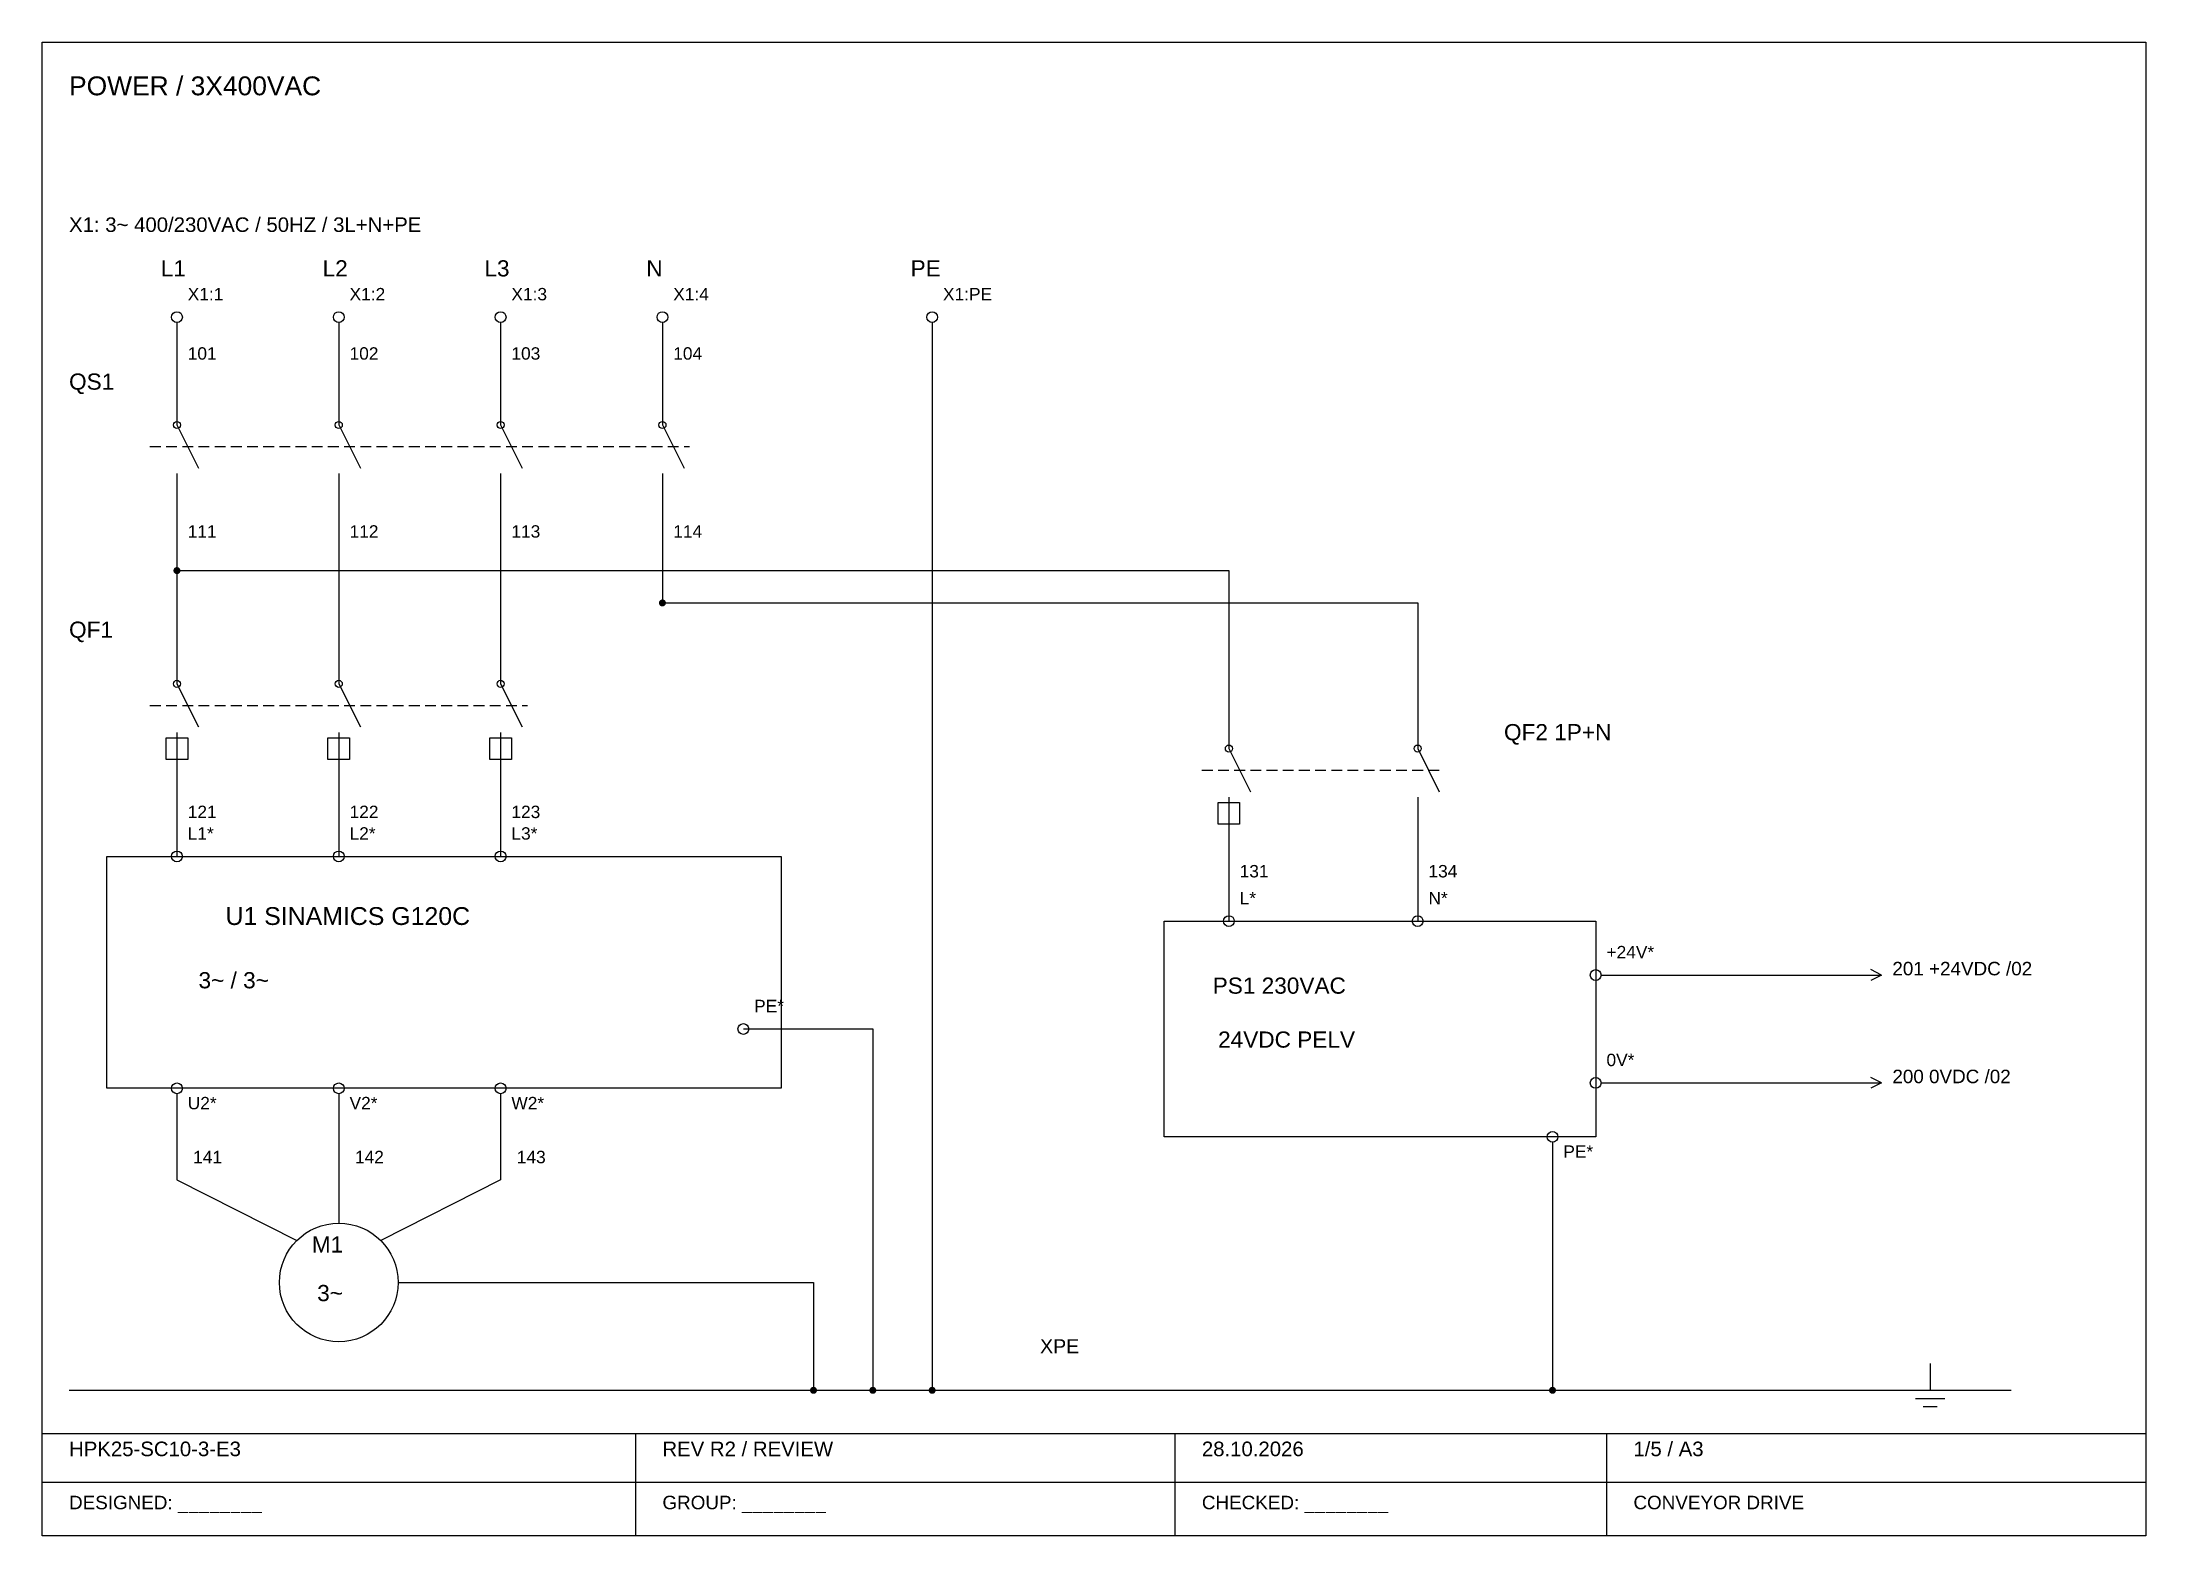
# Model space of a CAD drawing. Header units: millimetres. Extents: x 20 to 830, y -287 to 584.
# Drawn here: x 20 to 410, y 307 to 584 of the extents above; entities that cross this region are included whole.
import ezdxf

# ---------------------------------------------------------------- set-up
doc = ezdxf.new("R2010")
doc.units = ezdxf.units.MM
doc.linetypes.add('MECH_DASH', pattern=[3, 2, -1])
for name, color, linetype in [('FRAME', 8, 'Continuous'), ('PE', 3, 'Continuous'), ('SYMBOL', 7, 'Continuous'), ('TEXT', 7, 'Continuous'), ('WIRE', 7, 'Continuous')]:
    doc.layers.add(name, color=color, linetype=linetype)
doc.styles.add('UKR', font='Arial.ttf')

msp = doc.modelspace()

# ---------------------------------------------------------------- texts
at = {"layer": 'TEXT', "style": 'UKR'}
for s, height, p in [('POWER / 3X400VAC', 3.5, (25, 574.13)), ('X1: 3~ 400/230VAC / 50HZ / 3L+N+PE', 2.7, (25, 548.79)), ('L1', 3, (42, 540.54)), ('L2', 3, (72, 540.54)), ('L3', 3, (102, 540.54)), ('N', 3, (132, 540.54)), ('PE', 3, (181, 540.54)), ('X1:1', 2.3, (47, 536.11)), ('X1:2', 2.3, (77, 536.11)), ('X1:3', 2.3, (107, 536.11)), ('X1:4', 2.3, (137, 536.11)), ('X1:PE', 2.3, (187, 536.11)), ('101', 2.3, (47, 525.11)), ('102', 2.3, (77, 525.11)), ('103', 2.3, (107, 525.11)), ('104', 2.3, (137, 525.11)), ('QS1', 3, (25, 519.54)), ('111', 2.3, (47, 492.11)), ('112', 2.3, (77, 492.11)), ('113', 2.3, (107, 492.11)), ('114', 2.3, (137, 492.11)), ('QF1', 3, (25, 473.54)), ('QF2 1P+N', 3, (291, 454.54)), ('121', 2.3, (47, 440.11)), ('122', 2.3, (77, 440.11)), ('123', 2.3, (107, 440.11)), ('L1*', 2.3, (47, 436.11)), ('L2*', 2.3, (77, 436.11)), ('L3*', 2.3, (107, 436.11)), ('131', 2.3, (242, 429.11)), ('134', 2.3, (277, 429.11)), ('L*', 2.3, (242, 424.11)), ('N*', 2.3, (277, 424.11)), ('U1 SINAMICS G120C', 3.3, (54, 420.29)), ('+24V*', 2.3, (310, 414.11)), ('201 +24VDC /02', 2.5, (363, 410.95)), ('3~ / 3~', 3, (49, 408.54)), ('PS1 230VAC', 3, (237, 407.54)), ('PE*', 2.3, (152, 404.11)), ('24VDC PELV', 3, (238, 397.54)), ('0V*', 2.3, (310, 394.11)), ('200 0VDC /02', 2.5, (363, 390.95)), ('U2*', 2.3, (47, 386.11)), ('V2*', 2.3, (77, 386.11)), ('W2*', 2.3, (107, 386.11)), ('141', 2.3, (48, 376.11)), ('142', 2.3, (78, 376.11)), ('143', 2.3, (108, 376.11)), ('PE*', 2.3, (302, 377.11)), ('M1', 3, (70, 359.54)), ('3~', 3, (71, 350.54)), ('XPE', 2.6, (205, 340.87)), ('HPK25-SC10-3-E3', 2.7, (25, 321.79)), ('REV R2 / REVIEW', 2.7, (135, 321.79)), ('28.10.2026', 2.7, (235, 321.79)), ('1/5 / A3', 2.7, (315, 321.79)), ('DESIGNED: ________', 2.5, (25, 311.95)), ('GROUP: ________', 2.5, (135, 311.95)), ('CHECKED: ________', 2.5, (235, 311.95)), ('CONVEYOR DRIVE', 2.5, (315, 311.95))]:
    msp.add_text(s, height=height, dxfattribs=at).set_placement(p)

# ---------------------------------------------------------------- hatches: boundary and pattern name
at = {"layer": 'SYMBOL'}
for points in [[(45.65, 486), (45.64, 486.13), (45.6, 486.25), (45.54, 486.36), (45.46, 486.46), (45.36, 486.54), (45.25, 486.6), (45.13, 486.64), (45, 486.65), (44.87, 486.64), (44.75, 486.6), (44.64, 486.54), (44.54, 486.46), (44.46, 486.36), (44.4, 486.25), (44.36, 486.13), (44.35, 486), (44.36, 485.87), (44.4, 485.75), (44.46, 485.64), (44.54, 485.54), (44.64, 485.46), (44.75, 485.4), (44.87, 485.36), (45, 485.35), (45.13, 485.36), (45.25, 485.4), (45.36, 485.46), (45.46, 485.54), (45.54, 485.64), (45.6, 485.75), (45.64, 485.87)], [(135.65, 480), (135.64, 480.13), (135.6, 480.25), (135.54, 480.36), (135.46, 480.46), (135.36, 480.54), (135.25, 480.6), (135.13, 480.64), (135, 480.65), (134.87, 480.64), (134.75, 480.6), (134.64, 480.54), (134.54, 480.46), (134.46, 480.36), (134.4, 480.25), (134.36, 480.13), (134.35, 480), (134.36, 479.87), (134.4, 479.75), (134.46, 479.64), (134.54, 479.54), (134.64, 479.46), (134.75, 479.4), (134.87, 479.36), (135, 479.35), (135.13, 479.36), (135.25, 479.4), (135.36, 479.46), (135.46, 479.54), (135.54, 479.64), (135.6, 479.75), (135.64, 479.87)], [(163.65, 334), (163.64, 334.13), (163.6, 334.25), (163.54, 334.36), (163.46, 334.46), (163.36, 334.54), (163.25, 334.6), (163.13, 334.64), (163, 334.65), (162.87, 334.64), (162.75, 334.6), (162.64, 334.54), (162.54, 334.46), (162.46, 334.36), (162.4, 334.25), (162.36, 334.13), (162.35, 334), (162.36, 333.87), (162.4, 333.75), (162.46, 333.64), (162.54, 333.54), (162.64, 333.46), (162.75, 333.4), (162.87, 333.36), (163, 333.35), (163.13, 333.36), (163.25, 333.4), (163.36, 333.46), (163.46, 333.54), (163.54, 333.64), (163.6, 333.75), (163.64, 333.87)], [(174.65, 334), (174.64, 334.13), (174.6, 334.25), (174.54, 334.36), (174.46, 334.46), (174.36, 334.54), (174.25, 334.6), (174.13, 334.64), (174, 334.65), (173.87, 334.64), (173.75, 334.6), (173.64, 334.54), (173.54, 334.46), (173.46, 334.36), (173.4, 334.25), (173.36, 334.13), (173.35, 334), (173.36, 333.87), (173.4, 333.75), (173.46, 333.64), (173.54, 333.54), (173.64, 333.46), (173.75, 333.4), (173.87, 333.36), (174, 333.35), (174.13, 333.36), (174.25, 333.4), (174.36, 333.46), (174.46, 333.54), (174.54, 333.64), (174.6, 333.75), (174.64, 333.87)], [(185.65, 334), (185.64, 334.13), (185.6, 334.25), (185.54, 334.36), (185.46, 334.46), (185.36, 334.54), (185.25, 334.6), (185.13, 334.64), (185, 334.65), (184.87, 334.64), (184.75, 334.6), (184.64, 334.54), (184.54, 334.46), (184.46, 334.36), (184.4, 334.25), (184.36, 334.13), (184.35, 334), (184.36, 333.87), (184.4, 333.75), (184.46, 333.64), (184.54, 333.54), (184.64, 333.46), (184.75, 333.4), (184.87, 333.36), (185, 333.35), (185.13, 333.36), (185.25, 333.4), (185.36, 333.46), (185.46, 333.54), (185.54, 333.64), (185.6, 333.75), (185.64, 333.87)], [(300.65, 334), (300.64, 334.13), (300.6, 334.25), (300.54, 334.36), (300.46, 334.46), (300.36, 334.54), (300.25, 334.6), (300.13, 334.64), (300, 334.65), (299.87, 334.64), (299.75, 334.6), (299.64, 334.54), (299.54, 334.46), (299.46, 334.36), (299.4, 334.25), (299.36, 334.13), (299.35, 334), (299.36, 333.87), (299.4, 333.75), (299.46, 333.64), (299.54, 333.54), (299.64, 333.46), (299.75, 333.4), (299.87, 333.36), (300, 333.35), (300.13, 333.36), (300.25, 333.4), (300.36, 333.46), (300.46, 333.54), (300.54, 333.64), (300.6, 333.75), (300.64, 333.87)]]:
    msp.add_hatch(color=7, dxfattribs=at).paths.add_polyline_path(points)

# ---------------------------------------------------------------- linework, layer by layer
at = {"layer": 'FRAME'}
for p, q in [((20, 584), (410, 584)), ((20, 307), (20, 584)), ((410, 584), (410, 307)), ((20, 326), (410, 326)), ((130, 326), (130, 307)), ((230, 326), (230, 307)), ((310, 326), (310, 307)), ((20, 317), (410, 317)), ((410, 307), (20, 307))]:
    msp.add_line(p, q, dxfattribs=at)
at = {"layer": 'PE'}
for p, q in [((185, 532), (185, 334)), ((150, 401), (174, 401)), ((174, 401), (174, 334)), ((300, 380), (300, 334)), ((86, 354), (163, 354)), ((163, 354), (163, 334)), ((370, 339), (370, 334)), ((25, 334), (385, 334)), ((366, 334), (374, 334)), ((367.3, 332.5), (372.7, 332.5)), ((368.7, 331), (371.3, 331))]:
    msp.add_line(p, q, dxfattribs=at)
at = {"layer": 'SYMBOL', "linetype": 'MECH_DASH'}
for p, q in [((40, 509), (140, 509)), ((40, 461), (110, 461)), ((235, 449), (280, 449))]:
    msp.add_line(p, q, dxfattribs=at)
at = {"layer": 'SYMBOL'}
for p, q in [((43, 455), (47, 455)), ((43, 451), (43, 455)), ((47, 455), (47, 451)), ((73, 455), (77, 455)), ((73, 451), (73, 455)), ((77, 455), (77, 451)), ((103, 455), (107, 455)), ((103, 451), (103, 455)), ((107, 455), (107, 451)), ((47, 451), (43, 451)), ((77, 451), (73, 451)), ((107, 451), (103, 451)), ((238, 443), (242, 443)), ((238, 439), (238, 443)), ((242, 443), (242, 439)), ((242, 439), (238, 439)), ((32, 433), (157, 433)), ((32, 390), (32, 433)), ((157, 433), (157, 390)), ((228, 421), (308, 421)), ((228, 381), (228, 421)), ((308, 421), (308, 381)), ((157, 390), (32, 390)), ((308, 381), (228, 381))]:
    msp.add_line(p, q, dxfattribs=at)
for centre, radius in [((45, 533), 1), ((75, 533), 1), ((105, 533), 1), ((135, 533), 1), ((185, 533), 1), ((45, 513), 0.65), ((75, 513), 0.65), ((105, 513), 0.65), ((135, 513), 0.65), ((45, 465), 0.65), ((75, 465), 0.65), ((105, 465), 0.65), ((240, 453), 0.65), ((275, 453), 0.65), ((45, 433), 1), ((75, 433), 1), ((105, 433), 1), ((240, 421), 1), ((275, 421), 1), ((308, 411), 1), ((150, 401), 1), ((45, 390), 1), ((75, 390), 1), ((105, 390), 1), ((308, 391), 1), ((300, 381), 1), ((75, 354), 11)]:
    msp.add_circle(centre, radius, dxfattribs=at)
at = {"layer": 'WIRE'}
for p, q in [((45, 532), (45, 521)), ((75, 532), (75, 521)), ((105, 532), (105, 521)), ((135, 532), (135, 521)), ((45, 521), (45, 513)), ((75, 521), (75, 513)), ((105, 521), (105, 513)), ((135, 521), (135, 513)), ((45, 513), (49, 505)), ((75, 513), (79, 505)), ((105, 513), (109, 505)), ((135, 513), (139, 505)), ((45, 504), (45, 497)), ((75, 504), (75, 497)), ((105, 504), (105, 497)), ((135, 504), (135, 497)), ((45, 497), (45, 486)), ((75, 497), (75, 486)), ((105, 497), (105, 486)), ((135, 497), (135, 486)), ((45, 486), (45, 473)), ((45, 486), (240, 486)), ((75, 486), (75, 473)), ((105, 486), (105, 473)), ((135, 486), (135, 480)), ((240, 486), (240, 461)), ((135, 480), (275, 480)), ((275, 480), (275, 461)), ((45, 473), (45, 465)), ((75, 473), (75, 465)), ((105, 473), (105, 465)), ((45, 465), (49, 457)), ((75, 465), (79, 457)), ((105, 465), (109, 457)), ((240, 461), (240, 453)), ((275, 461), (275, 453)), ((45, 456), (45, 449)), ((75, 456), (75, 449)), ((105, 456), (105, 449)), ((240, 453), (244, 445)), ((275, 453), (279, 445)), ((45, 449), (45, 433)), ((75, 449), (75, 433)), ((105, 449), (105, 433)), ((240, 444), (240, 437)), ((275, 444), (275, 437)), ((240, 437), (240, 421)), ((275, 437), (275, 421)), ((309, 411), (361, 411)), ((356, 411), (361, 411)), ((361, 411), (359, 412)), ((361, 411), (359, 410)), ((309, 391), (361, 391)), ((356, 391), (361, 391)), ((361, 391), (359, 392)), ((361, 391), (359, 390)), ((45, 389), (45, 373)), ((75, 389), (75, 373)), ((105, 389), (105, 373)), ((45, 373), (67.22, 361.78)), ((75, 373), (75, 365)), ((105, 373), (82.78, 361.78))]:
    msp.add_line(p, q, dxfattribs=at)

msp.set_redraw_order([(e.dxf.handle, doc.entitydb.next_handle()) for e in msp.query("TEXT MTEXT ATTDEF DIMENSION ARC_DIMENSION")])  # texts and dimensions are drawn at this point

doc.saveas('drawing.dxf')
